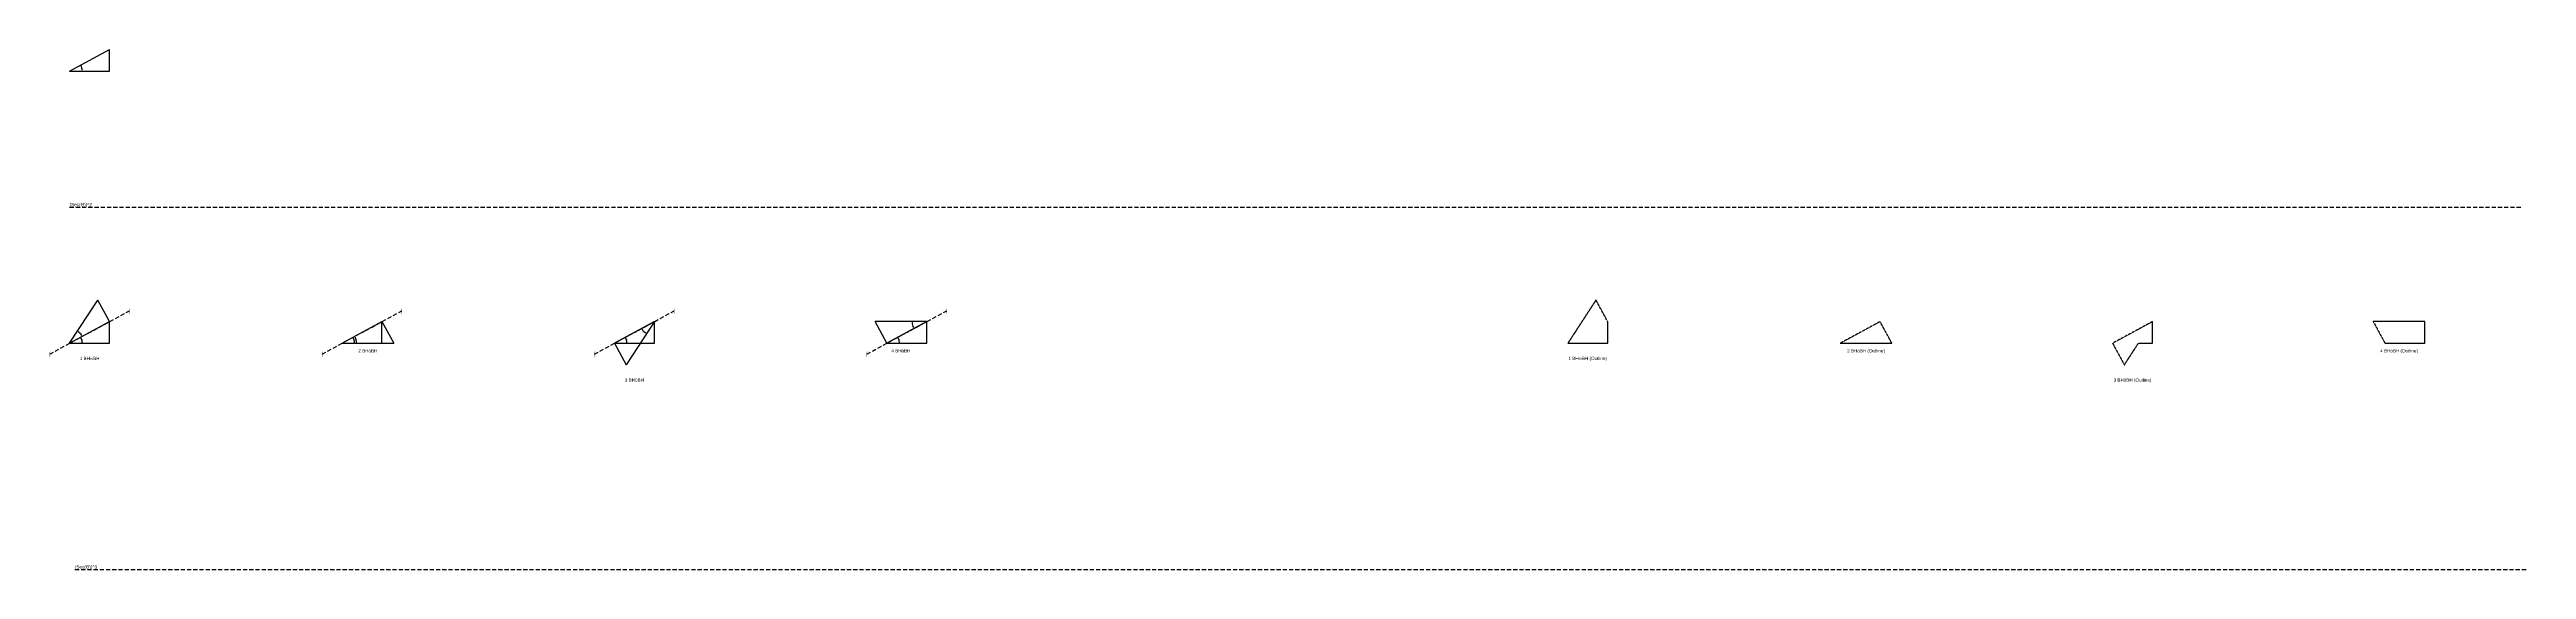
# Model space of a CAD drawing. Header units: millimetres. Extents: x 1423577 to 4401751, y -454579 to 121312.
# Drawn here: x 1424614 to 2182453, y -37935 to 121312 of the extents above; entities that cross this region are included whole.
import ezdxf
from ezdxf.enums import TextEntityAlignment as Align

# ---------------------------------------------------------------- set-up
doc = ezdxf.new("R2010")
doc.units = ezdxf.units.MM
doc.header["$PDMODE"] = 35
doc.linetypes.add('DASHED', pattern=[19.05, 12.7, -6.35])
for name, color, linetype in [('BASE', 170, 'Continuous'), ('HYPOTENUSE', 20, 'Continuous'), ('PERPENDICULAR', 90, 'Continuous')]:
    doc.layers.add(name, color=color, linetype=linetype)
doc.styles.add('Arial', font='arial_0.ttf')
doc.dimstyles.new('ISO-25', dxfattribs={"dimtxt": 250, "dimasz": 100, "dimexe": 1.25, "dimexo": 0.625, "dimgap": 100, "dimtad": 1, "dimdec": 0, "dimtxsty": 'Arial', "dimcen": 2.5, "dimadec": 0, "dimazin": 0, "dimtfac": 1, "dimtdec": 0, "dimtmove": 0, "dimatfit": 3, "dimfxl": 1, "dimarcsym": 0})

# ---------------------------------------------------------------- blocks, each defined once
blk = doc.blocks.new('*D2')
at = {"color": 0, "lineweight": -2, "transparency": 16777216}
blk.add_arc((0, 0), 3850, 3.721067, 24.767266, dxfattribs=at)
at = {"color": 0, "transparency": 16777216}
for points in [[(3459, 1594), (3533, 1632), (3384, 1836)], [(3884, 251), (3800, 249), (3850, 0)]]:
    blk.add_solid(points, dxfattribs=at)
at = {"layer": 'Defpoints', "color": 0, "transparency": 16777216}
for p in [(0, 0), (0, 0), (3797, 635), (12208, 6625), (12208, 0)]:
    blk.add_point(p, dxfattribs=at)
at = {"color": 0, "transparency": 16777216, "insert": (3952, 1003), "char_height": 250, "attachment_point": 5, "rotation": 284.244166, "style": 'Arial'}
blk.add_mtext('28°', dxfattribs=at)
blk = doc.blocks.new('GTN')
at = {"layer": 'BASE'}
blk.add_line((0, 0), (12208.3, 0), dxfattribs=at)
at = {"layer": 'HYPOTENUSE'}
blk.add_line((0, 0), (12208.3, 6625.3), dxfattribs=at)
at = {"layer": 'PERPENDICULAR'}
blk.add_line((12208.3, 0), (12208.3, 6625.3), dxfattribs=at)
at = {"color": 6}
dim = blk.add_angular_dim_2l(base=(3797.3, 635.2), line1=((0, 0), (12208.3, 0)), line2=((0, 0), (12208.3, 6625.3)), dimstyle='ISO-25', override={"dimasz": 250}, dxfattribs=at)
dim.commit()
dim.dimension.update_dxf_attribs({"geometry": '*D2', "text_midpoint": (3952.4, 1003.3)})

msp = doc.modelspace()

# ---------------------------------------------------------------- linework, layer by layer
at = {"linetype": 'DASHED', "ltscale": 100}
for p, q in [((1430768, 73016), (2180838, 73016)), ((1424664, 28033), (1449080, 41283)), ((1508005, 28033), (1532421, 41283)), ((1591346, 28033), (1615763, 41283)), ((1674687, 28033), (1699104, 41283)), ((1432383, -37934), (2182453, -37934))]:
    msp.add_line(p, q, dxfattribs=at)
at = {"linetype": 'DASHED'}
for points in [[(1889144, 31345), (1901352, 31345), (1901352, 37971), (1897757, 44596)], [(1988289, 31345), (1984693, 37971), (1972485, 31345)], [(2063728, 31345), (2068035, 31345), (2068035, 37971), (2055826, 31345), (2059422, 24720)], [(2135572, 37971), (2139167, 31345), (2151376, 31345), (2151376, 37971)]]:
    msp.add_lwpolyline(points, close=True, dxfattribs=at)

# ---------------------------------------------------------------- block references
for p in [(1430768, 114687), (1430768, 31345), (1514109, 31345), (1597450, 31345), (1680791, 31345)]:
    msp.add_blockref('GTN', p)
at = {"linetype": 'DASHED', "ltscale": 100, "yscale": 1.137767409785081, "zscale": 1.137767409785081}
for p, xscale, rotation in [((1430768, 31345), 1.137767409785081, 28.48833276179128), ((1514109, 31345), -1.137767409785081, 208.4883327617913), ((1609658, 37971), 1.137767409785081, 208.4883327617913), ((1693000, 37971), -1.137767409785081, 28.48833276179131)]:
    msp.add_blockref('GTN', p, dxfattribs=dict(at, xscale=xscale, rotation=rotation))

# ---------------------------------------------------------------- texts
at = {"linetype": 'DASHED', "ltscale": 100, "style": 'Arial'}
for s, p in [('(Sec(Θ))^ 2', (1430768, 73016)), ('(Sec(Θ))^ 3', (1432383, -37934))]:
    msp.add_text(s, height=1000, dxfattribs=at).set_placement(p, align=Align.BOTTOM_LEFT)
for s, p in [('⌡', (1449080, 41283)), ('⌡', (1532421, 41283)), ('⌡', (1615763, 41283)), ('⌡', (1699104, 41283)), ('⌠', (1424664, 28033)), ('1 BH∞BH', (1436872, 26708)), ('⌠', (1508005, 28033)), ('2 BHóBH', (1522011, 29027)), ('⌠', (1591346, 28033)), ('⌠', (1674687, 28033)), ('4 BHòBH', (1685098, 29027)), ('1 BH∞BH (Outline)', (1895248, 26708)), ('2 BHóBH (Outline)', (1980387, 29027)), ('4 BHòBH (Outline)', (2143474, 29027)), ('3 BHöBH', (1603554, 20082)), ('3 BHöBH (Outline)', (2061930, 20082))]:
    msp.add_text(s, height=1000, dxfattribs=at).set_placement(p, align=Align.MIDDLE_CENTER)

doc.saveas('drawing.dxf')
